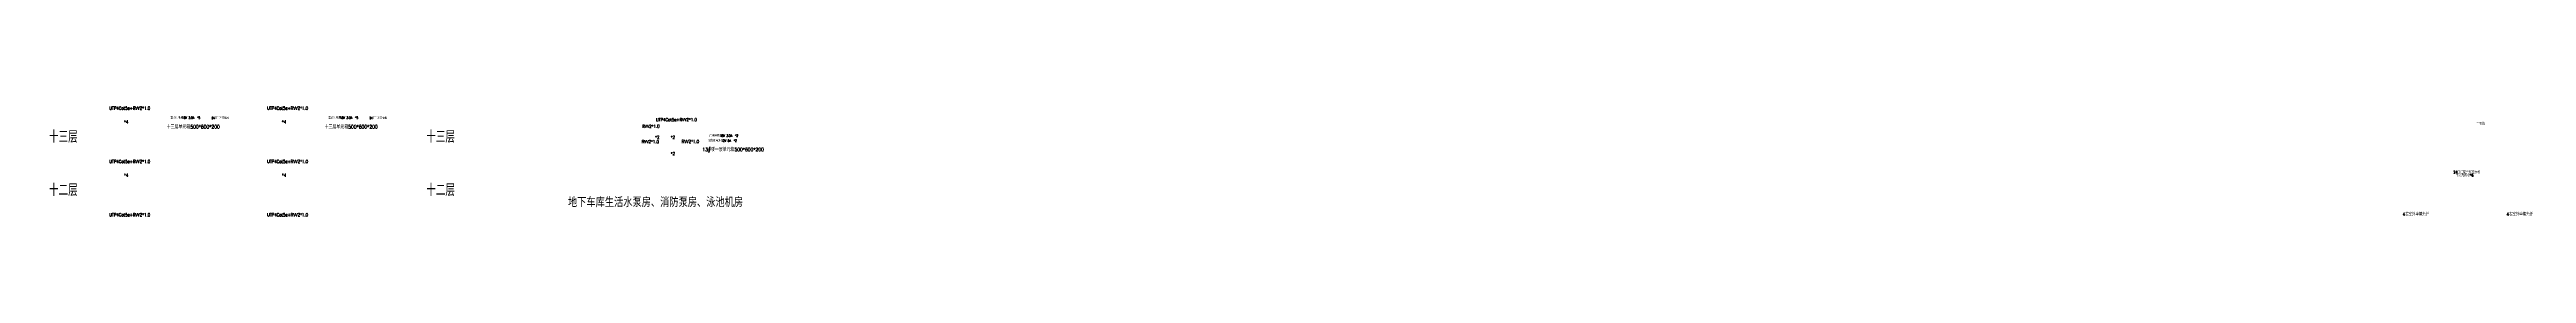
# Model space of a CAD drawing. Extents: x 2114868 to 5528286, y 1846921 to 2016792.
# Drawn here: x 3153605 to 3275960, y 1895743 to 1901150 of the extents above; entities that cross this region are included whole.
import ezdxf
from ezdxf.enums import TextEntityAlignment as Align

# ---------------------------------------------------------------- set-up
doc = ezdxf.new("R2010")
doc.units = 0
doc.header["$LTSCALE"] = 1000
doc.header["$MEASUREMENT"] = 0
doc.layers.add('T-EQUP-LIST-PLAN', color=3, linetype='Continuous')
doc.layers.add('智能化', color=7, linetype='Continuous')
doc.layers.add('弱电', color=7, linetype='Continuous', lineweight=13)
doc.styles.add('_TEL_DIM', font='SIMPLEX', dxfattribs={"width": 0.8, "height": 3.5, "bigfont": 'HZTXT'})
doc.styles.add('STYLE4', font='romans.shx', dxfattribs={"width": 0.8, "height": 0.7, "bigfont": 'hztxt.shx'})

msp = doc.modelspace()

# ---------------------------------------------------------------- texts
at = {"layer": 'T-EQUP-LIST-PLAN', "style": '_TEL_DIM', "width": 0.8}
for s, p in [('十三层', (3154287, 1899694)), ('十三层', (3172925, 1899694)), ('十二层', (3154287, 1897069)), ('十二层', (3172925, 1897069))]:
    msp.add_text(s, height=590, dxfattribs=at).set_placement(p, align=Align.MIDDLE)
at = {"layer": '弱电', "color": 120, "style": '_TEL_DIM', "width": 0.8}
for p in [(3269844, 1895773), (3274979, 1895773)]:
    msp.add_text('4芯室外单模光纤', height=156.8, dxfattribs=at).set_placement(p)
at = {"layer": '智能化', "color": 120, "style": '_TEL_DIM', "width": 0.8}
for s, height, p in [('UTP4Cat5e+RVV2*1.0', 156.79, (3156556, 1900993)), ('UTP4Cat5e+RVV2*1.0', 156.79, (3164356, 1900993)), ('RVV2*1.0', 156.8, (3182885, 1900101)), ('UTP4Cat5e+RVV2*1.0', 156.79, (3183561, 1900428)), ('RVV2*1.0', 156.8, (3182856, 1899343)), ('RVV2*1.0', 156.8, (3184835, 1899354)), ('UTP4Cat5e+RVV2*1.0', 156.79, (3156556, 1898368)), ('UTP4Cat5e+RVV2*1.0', 156.79, (3164356, 1898368)), ('UTP4Cat5e+RVV2*1.0', 156.79, (3156556, 1895743)), ('UTP4Cat5e+RVV2*1.0', 156.79, (3164356, 1895743))]:
    msp.add_text(s, height=height, dxfattribs=at).set_placement(p)
at = {"layer": '智能化', "color": 3, "style": '_TEL_DIM', "width": 0.8}
for s, p in [('*4', (3157282, 1900317)), ('*4', (3165082, 1900317)), ('*2', (3183518, 1899558)), ('*2', (3184288, 1899558)), ('*4', (3157282, 1897692)), ('*4', (3165082, 1897692)), ('*2', (3184288, 1898757))]:
    msp.add_text(s, height=156.8, dxfattribs=at).set_placement(p)
at = {"layer": '智能化', "color": 2, "linetype": 'ByBlock', "style": '_TEL_DIM', "width": 0.8}
for s, height, p in [('十三层单元箱500*600*200', 180, (3160704, 1900154)), ('室内机电源', 112.5, (3159884, 1900600)), ('18V 3.0A  *5', 112.5, (3160600, 1900600)), ('24口千兆交换机', 108, (3162039, 1900587)), ('十三层单元箱500*600*200', 180, (3168504, 1900154)), ('室内机电源', 112.5, (3167684, 1900600)), ('18V 3.0A  *5', 112.5, (3168400, 1900600)), ('24口千兆交换机', 108, (3169839, 1900587)), ('13#楼一层单元箱500*600*200', 180, (3187373, 1899037)), ('磁力锁电源', 112.5, (3186453, 1899478)), ('门禁电源', 112.5, (3186453, 1899718)), ('18V 3.0A  *2', 112.5, (3187169, 1899718)), ('12V 5A  *2', 112.5, (3187169, 1899478))]:
    msp.add_text(s, height=height, dxfattribs=at).set_placement(p, align=Align.MIDDLE_CENTER)
at = {"layer": '智能化', "color": 3, "linetype": 'ByBlock', "style": 'STYLE4', "width": 0.8}
for s, p in [('工作站', (3273480, 1900242, 44979)), ('24口汇聚千兆交换机', (3272350, 1897853, 44979)), ('千兆光模块*6', (3272466, 1897705, 44979))]:
    msp.add_text(s, height=130.2, dxfattribs=at).set_placement(p)
at = {"layer": '智能化', "color": 3, "linetype": 'ByBlock', "style": '_TEL_DIM', "width": 0.8}
msp.add_text('地下车库生活水泵房、消防泵房、泳池机房', height=421.47, dxfattribs=at).set_placement((3183539, 1896415), align=Align.MIDDLE_CENTER)

doc.saveas('drawing.dxf')
